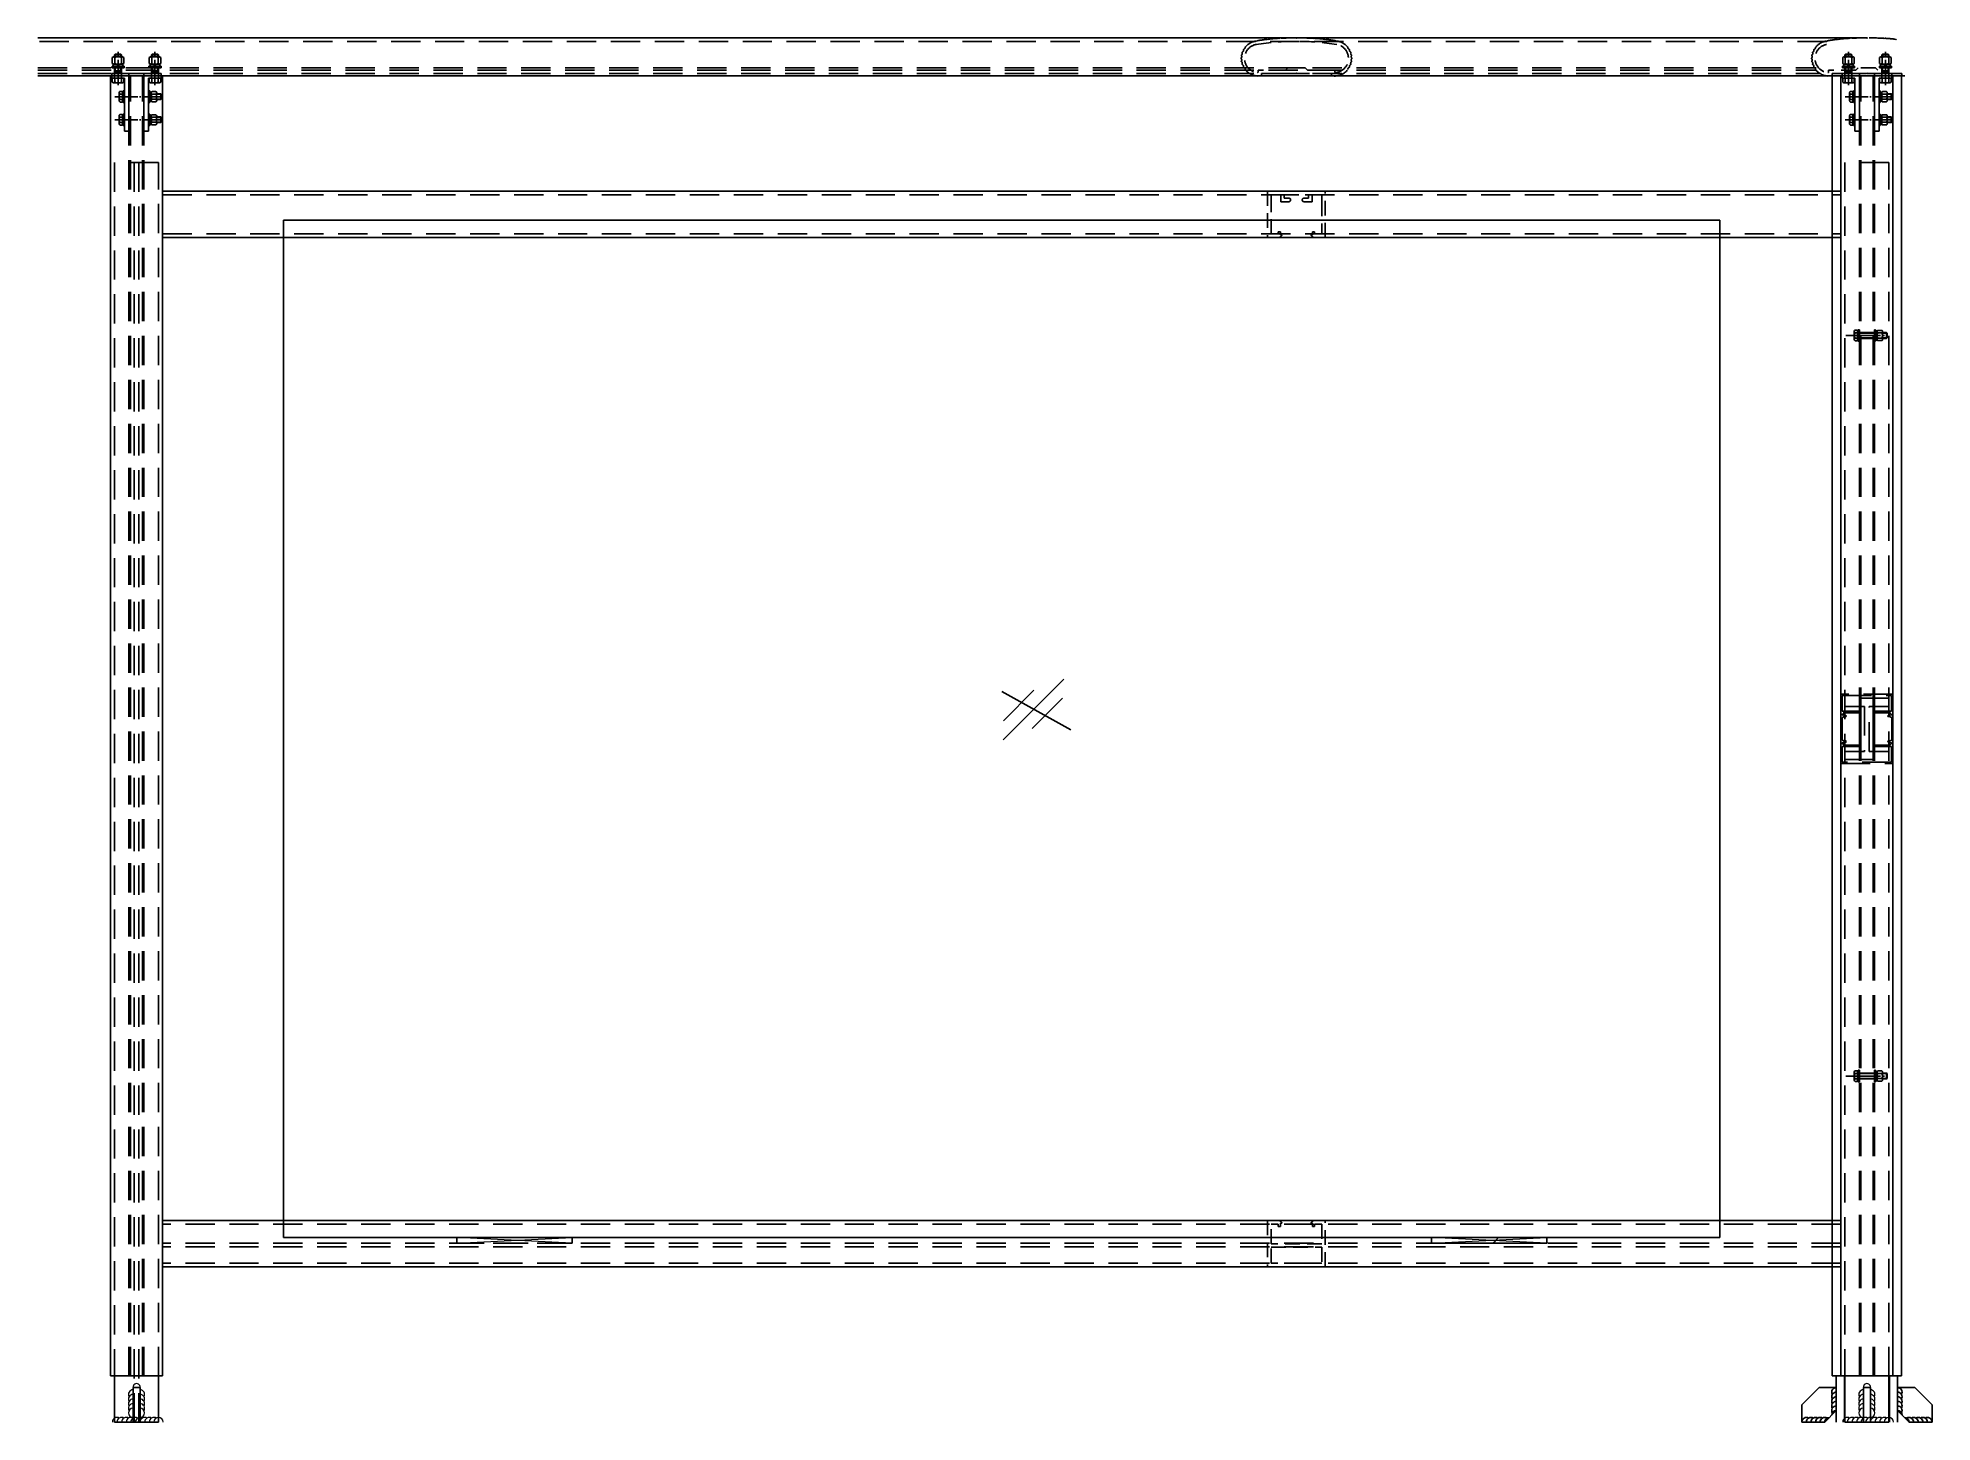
# Model space of a CAD drawing. Header units: millimetres. Extents: x -65 to 1577, y 0 to 1200.
import ezdxf

# ---------------------------------------------------------------- set-up
doc = ezdxf.new("R2010")
doc.units = ezdxf.units.MM
doc.linetypes.add('DASHED', pattern=[19.05, 12.7, -6.35])
doc.linetypes.add('DOTE', pattern=[2.42, 2, -0.2, 0.02, -0.2])
for name, color, linetype in [('2PJ', 4, 'Continuous'), ('@F01_Section_AL', 92, 'Continuous'), ('@F03_Section_Glass', 4, 'Continuous'), ('@F05_Section_Steel', 24, 'Continuous'), ('DIM', 8, 'Continuous'), ('F06_Section_Steel', 24, 'Continuous'), ('F26_Dote', 1, 'DOTE'), ('WELD', 8, 'Continuous'), ('XX', 6, 'DASHED')]:
    doc.layers.add(name, color=color, linetype=linetype)
doc.layers.add('3DASH', color=4, linetype='DASHED', lineweight=13)
doc.layers.add('JY-11填充层', color=8, linetype='Continuous', lineweight=5)

msp = doc.modelspace()

# ---------------------------------------------------------------- linework, layer by layer
for p, q in [((1509.9, 945.5, 0), (1509.9, 938.6, 0)), ((1512.7, 946.6, 0), (1510.7, 946.6, 0)), ((1512.7, 944.3, 0), (1510.7, 944.3, 0)), ((1512.7, 939.7, 0), (1510.7, 939.7, 0)), ((1512.7, 937.4, 0), (1510.7, 937.4, 0)), ((1512.7, 946.6, 0), (1513.4, 946.1, 0)), ((1512.7, 946.6, 0), (1512.7, 937.4, 0)), ((1512.7, 937.4, 0), (1513.4, 937.9, 0)), ((1513.4, 947, 0), (1513.4, 937, 0)), ((1514.4, 947, 0), (1513.4, 947, 0)), ((1513.4, 946.1, 0), (1513.4, 939.6, 0)), ((1513.4, 937.9, 0), (1513.4, 939.6, 0)), ((1513.4, 937, 0), (1514.4, 937, 0)), ((1514.4, 937, 0), (1514.4, 947, 0)), ((1514.4, 944.5, 0), (1527.4, 944.5, 0)), ((1514.4, 944.1, 0), (1527.4, 944.1, 0)), ((1514.4, 940, 0), (1527.4, 940, 0)), ((1514.4, 939.5, 0), (1527.4, 939.5, 0)), ((1527.4, 937, 0), (1527.4, 947, 0)), ((1527.4, 947, 0), (1528.4, 947, 0)), ((1528.4, 937, 0), (1527.4, 937, 0)), ((1528.4, 947, 0), (1528.4, 937, 0)), ((1528.4, 938, 0), (1528.4, 946, 0)), ((1528.4, 946, 0), (1529.7, 946, 0)), ((1529.7, 942.7, 0), (1528.4, 942, 0)), ((1529.7, 942, 0), (1528.4, 941.4, 0)), ((1529.7, 938, 0), (1528.4, 938, 0)), ((1529.7, 946, 0), (1529.7, 938, 0)), ((1529.7, 945.3, 0), (1529.7, 938.7, 0)), ((1530.4, 946.4, 0), (1533.8, 946.4, 0)), ((1530.4, 944.2, 0), (1533.8, 944.2, 0)), ((1530.4, 939.8, 0), (1533.8, 939.8, 0)), ((1530.4, 937.6, 0), (1533.8, 937.6, 0)), ((1534.4, 945.3, 0), (1534.4, 938.7, 0)), ((1534.4, 945.3, 0), (1534.4, 938.7, 0)), ((1534.4, 944.5, 0), (1538, 944.5, 0)), ((1534.4, 944.1, 0), (1538.4, 944.1, 0)), ((1534.4, 940, 0), (1538.4, 940, 0)), ((1534.4, 939.5, 0), (1538, 939.5, 0)), ((1538, 944.5, 0), (1538.4, 944.1, 0)), ((1538, 939.5, 0), (1538, 944.5, 0)), ((1538, 939.5, 0), (1538.4, 940, 0)), ((1538.4, 944.1, 0), (1538.4, 940, 0)), ((1509.9, 303.5, 0), (1509.9, 296.5, 0)), ((1512.7, 304.6, 0), (1510.7, 304.6, 0)), ((1512.7, 302.3, 0), (1510.7, 302.3, 0)), ((1512.7, 297.7, 0), (1510.7, 297.7, 0)), ((1512.7, 304.6, 0), (1513.4, 304.1, 0)), ((1512.7, 304.6, 0), (1512.7, 295.4, 0)), ((1512.7, 295.4, 0), (1513.4, 295.9, 0)), ((1513.4, 305, 0), (1513.4, 295, 0)), ((1514.4, 305, 0), (1513.4, 305, 0)), ((1513.4, 304.1, 0), (1513.4, 297.6, 0)), ((1513.4, 295.9, 0), (1513.4, 297.6, 0)), ((1514.4, 295, 0), (1514.4, 305, 0)), ((1514.4, 302.5, 0), (1527.4, 302.5, 0)), ((1514.4, 302.1, 0), (1527.4, 302.1, 0)), ((1514.4, 297.9, 0), (1527.4, 297.9, 0)), ((1514.4, 297.5, 0), (1527.4, 297.5, 0)), ((1527.4, 295, 0), (1527.4, 305, 0)), ((1527.4, 305, 0), (1528.4, 305, 0)), ((1528.4, 305, 0), (1528.4, 295, 0)), ((1528.4, 296, 0), (1528.4, 304, 0)), ((1528.4, 304, 0), (1529.7, 304, 0)), ((1529.7, 300.6, 0), (1528.4, 300, 0)), ((1529.7, 300, 0), (1528.4, 299.3, 0)), ((1529.7, 296, 0), (1528.4, 296, 0)), ((1529.7, 304, 0), (1529.7, 296, 0)), ((1529.7, 303.3, 0), (1529.7, 296.7, 0)), ((1530.4, 304.4, 0), (1533.8, 304.4, 0)), ((1530.4, 302.2, 0), (1533.8, 302.2, 0)), ((1530.4, 297.8, 0), (1533.8, 297.8, 0)), ((1530.4, 295.6, 0), (1533.8, 295.6, 0)), ((1534.4, 303.3, 0), (1534.4, 296.7, 0)), ((1534.4, 303.3, 0), (1534.4, 296.7, 0)), ((1534.4, 302.5, 0), (1538, 302.5, 0)), ((1534.4, 302.1, 0), (1538.4, 302.1, 0)), ((1534.4, 297.9, 0), (1538.4, 297.9, 0)), ((1534.4, 297.5, 0), (1538, 297.5, 0)), ((1538, 302.5, 0), (1538.4, 302.1, 0)), ((1538, 297.5, 0), (1538, 302.5, 0)), ((1538, 297.5, 0), (1538.4, 297.9, 0)), ((1538.4, 302.1, 0), (1538.4, 297.9, 0)), ((1512.7, 295.4, 0), (1510.7, 295.4, 0)), ((1513.4, 295, 0), (1514.4, 295, 0)), ((1528.4, 295, 0), (1527.4, 295, 0))]:
    msp.add_line(p, q)
for centre, radius, start, end in [((1511.2, 945.5, 0), 1.27, 114.7812, 245.2188), ((1513.9, 942, 0), 3.99, 144.4493, 215.5507), ((1511.2, 938.6, 0), 1.27, 114.7812, 245.2188), ((1531, 945.3, 0), 1.27, 120, 240), ((1533.9, 942, 0), 4.12, 147.7958, 212.2042), ((1531, 938.7, 0), 1.27, 120, 240), ((1533.2, 945.3, 0), 1.27, 300, 60), ((1530.3, 942, 0), 4.12, 327.7958, 32.2042), ((1533.2, 938.7, 0), 1.27, 300, 60), ((1511.2, 303.5, 0), 1.27, 114.7812, 245.2188), ((1513.9, 300, 0), 3.99, 144.4493, 215.5507), ((1511.2, 296.5, 0), 1.27, 114.7812, 245.2188), ((1531, 303.3, 0), 1.27, 120, 240), ((1533.9, 300, 0), 4.12, 147.7958, 212.2042), ((1531, 296.7, 0), 1.27, 120, 240), ((1533.2, 303.3, 0), 1.27, 300, 60), ((1530.3, 300, 0), 4.12, 327.7958, 32.2042), ((1533.2, 296.7, 0), 1.27, 300, 60)]:
    msp.add_arc(centre, radius, start, end)
at = {"layer": '2PJ'}
for p, q in [((-0.1, 1183.1, 0), (-0.1, 1177.7, 0)), ((8.9, 1183.6, 0), (1, 1183.6, 0)), ((1.9, 1185.2, 0), (2.7, 1186, 0)), ((1.9, 1183.6, 0), (1.9, 1185.2, 0)), ((1.9, 1185.2, 0), (7.9, 1185.2, 0)), ((1.9, 1183.6, 0), (7.9, 1183.6, 0)), ((2.1, 1183.1, 0), (2.1, 1177.7, 0)), ((2.7, 1186, 0), (7.2, 1186, 0)), ((7.9, 1185.2, 0), (7.2, 1186, 0)), ((7.8, 1183.1, 0), (7.8, 1177.7, 0)), ((7.9, 1183.6, 0), (7.9, 1185.2, 0)), ((9.9, 1177.7, 0), (9.9, 1183.1, 0)), ((31.9, 1177.7, 0), (31.9, 1183.1, 0)), ((33, 1183.6, 0), (40.9, 1183.6, 0)), ((33.9, 1185.2, 0), (34.7, 1186, 0)), ((33.9, 1183.6, 0), (33.9, 1185.2, 0)), ((39.9, 1185.2, 0), (33.9, 1185.2, 0)), ((39.9, 1183.6, 0), (33.9, 1183.6, 0)), ((34.1, 1183.1, 0), (34.1, 1177.7, 0)), ((39.2, 1186, 0), (34.7, 1186, 0)), ((39.9, 1185.2, 0), (39.2, 1186, 0)), ((39.8, 1183.1, 0), (39.8, 1177.7, 0)), ((39.9, 1183.6, 0), (39.9, 1185.2, 0)), ((41.9, 1183.1, 0), (41.9, 1177.7, 0)), ((1499.9, 1183.1, 0), (1499.9, 1177.7, 0)), ((1508.9, 1183.6, 0), (1501, 1183.6, 0)), ((1501.9, 1185.2, 0), (1502.7, 1186, 0)), ((1501.9, 1183.6, 0), (1501.9, 1185.2, 0)), ((1501.9, 1185.2, 0), (1507.9, 1185.2, 0)), ((1501.9, 1183.6, 0), (1507.9, 1183.6, 0)), ((1502.1, 1183.1, 0), (1502.1, 1177.7, 0)), ((1502.7, 1186, 0), (1507.2, 1186, 0)), ((1507.9, 1185.2, 0), (1507.2, 1186, 0)), ((1507.8, 1183.1, 0), (1507.8, 1177.7, 0)), ((1507.9, 1183.6, 0), (1507.9, 1185.2, 0)), ((1509.9, 1177.7, 0), (1509.9, 1183.1, 0)), ((1531.9, 1177.7, 0), (1531.9, 1183.1, 0)), ((1533, 1183.6, 0), (1540.9, 1183.6, 0)), ((1533.9, 1185.2, 0), (1534.7, 1186, 0)), ((1533.9, 1183.6, 0), (1533.9, 1185.2, 0)), ((1539.9, 1185.2, 0), (1533.9, 1185.2, 0)), ((1539.9, 1183.6, 0), (1533.9, 1183.6, 0)), ((1534.1, 1183.1, 0), (1534.1, 1177.7, 0)), ((1539.2, 1186, 0), (1534.7, 1186, 0)), ((1539.9, 1185.2, 0), (1539.2, 1186, 0)), ((1539.8, 1183.1, 0), (1539.8, 1177.7, 0)), ((1539.9, 1183.6, 0), (1539.9, 1185.2, 0)), ((1541.9, 1183.1, 0), (1541.9, 1177.7, 0)), ((-0.3, 1174, 0), (-0.3, 1175.6, 0)), ((-0.3, 1175.6, 0), (10.2, 1175.6, 0)), ((10.2, 1174, 0), (-0.3, 1174, 0)), ((0.8, 1175.6, 0), (0.8, 1177.2, 0)), ((0.8, 1177.2, 0), (9.1, 1177.2, 0)), ((9.1, 1175.6, 0), (0.8, 1175.6, 0)), ((1, 1177.2, 0), (8.9, 1177.2, 0)), ((1.9, 1174, 0), (1.9, 1165, 0)), ((1.9, 1171.4, 0), (7.9, 1171.4, 0)), ((1.9, 1170.6, 0), (2.7, 1171.4, 0)), ((1.9, 1170.6, 0), (7.9, 1170.6, 0)), ((3.6, 1177.2, 0), (5.2, 1175.6, 0)), ((4.6, 1177.2, 0), (6.2, 1175.6, 0)), ((7.9, 1170.6, 0), (7.2, 1171.4, 0)), ((7.9, 1174, 0), (7.9, 1165, 0)), ((9.1, 1177.2, 0), (9.1, 1175.6, 0)), ((10.2, 1175.6, 0), (10.2, 1174, 0)), ((42.2, 1175.6, 0), (31.7, 1175.6, 0)), ((31.7, 1175.6, 0), (31.7, 1174, 0)), ((31.7, 1174, 0), (42.2, 1174, 0)), ((41.1, 1177.2, 0), (32.8, 1177.2, 0)), ((32.8, 1177.2, 0), (32.8, 1175.6, 0)), ((32.8, 1175.6, 0), (41.1, 1175.6, 0)), ((40.9, 1177.2, 0), (33, 1177.2, 0)), ((33.9, 1174, 0), (33.9, 1165, 0)), ((39.9, 1171.4, 0), (33.9, 1171.4, 0)), ((33.9, 1170.6, 0), (34.7, 1171.4, 0)), ((39.9, 1170.6, 0), (33.9, 1170.6, 0)), ((37.2, 1177.2, 0), (35.6, 1175.6, 0)), ((38.2, 1177.2, 0), (36.6, 1175.6, 0)), ((39.9, 1170.6, 0), (39.2, 1171.4, 0)), ((39.9, 1174, 0), (39.9, 1165, 0)), ((41.1, 1175.6, 0), (41.1, 1177.2, 0)), ((42.2, 1174, 0), (42.2, 1175.6, 0)), ((1499.7, 1174, 0), (1499.7, 1175.6, 0)), ((1499.7, 1175.6, 0), (1510.2, 1175.6, 0)), ((1510.2, 1174, 0), (1499.7, 1174, 0)), ((1500.8, 1175.6, 0), (1500.8, 1177.2, 0)), ((1500.8, 1177.2, 0), (1509.1, 1177.2, 0)), ((1509.1, 1175.6, 0), (1500.8, 1175.6, 0)), ((1501, 1177.2, 0), (1508.9, 1177.2, 0)), ((1501.9, 1174, 0), (1501.9, 1165, 0)), ((1501.9, 1171.4, 0), (1507.9, 1171.4, 0)), ((1501.9, 1170.6, 0), (1502.7, 1171.4, 0)), ((1501.9, 1170.6, 0), (1507.9, 1170.6, 0)), ((1503.6, 1177.2, 0), (1505.2, 1175.6, 0)), ((1504.6, 1177.2, 0), (1506.2, 1175.6, 0)), ((1507.9, 1170.6, 0), (1507.2, 1171.4, 0)), ((1507.9, 1174, 0), (1507.9, 1165, 0)), ((1509.1, 1177.2, 0), (1509.1, 1175.6, 0)), ((1510.2, 1175.6, 0), (1510.2, 1174, 0)), ((1542.2, 1175.6, 0), (1531.7, 1175.6, 0)), ((1531.7, 1175.6, 0), (1531.7, 1174, 0)), ((1531.7, 1174, 0), (1542.2, 1174, 0)), ((1541.1, 1177.2, 0), (1532.8, 1177.2, 0)), ((1532.8, 1177.2, 0), (1532.8, 1175.6, 0)), ((1532.8, 1175.6, 0), (1541.1, 1175.6, 0)), ((1540.9, 1177.2, 0), (1533, 1177.2, 0)), ((1533.9, 1174, 0), (1533.9, 1165, 0)), ((1539.9, 1171.4, 0), (1533.9, 1171.4, 0)), ((1533.9, 1170.6, 0), (1534.7, 1171.4, 0)), ((1539.9, 1170.6, 0), (1533.9, 1170.6, 0)), ((1537.2, 1177.2, 0), (1535.6, 1175.6, 0)), ((1538.2, 1177.2, 0), (1536.6, 1175.6, 0)), ((1539.9, 1170.6, 0), (1539.2, 1171.4, 0)), ((1539.9, 1174, 0), (1539.9, 1165, 0)), ((1541.1, 1175.6, 0), (1541.1, 1177.2, 0)), ((1542.2, 1174, 0), (1542.2, 1175.6, 0)), ((-0.1, 1161.5, 0), (-0.1, 1165, 0)), ((-0.1, 1165, 0), (9.9, 1165, 0)), ((8.9, 1161, 0), (1, 1161, 0)), ((2.1, 1165, 0), (2.1, 1161.5, 0)), ((7.8, 1165, 0), (7.8, 1161.5, 0)), ((9.9, 1165, 0), (9.9, 1161.5, 0)), ((41.9, 1165, 0), (31.9, 1165, 0)), ((31.9, 1165, 0), (31.9, 1161.5, 0)), ((33, 1161, 0), (40.9, 1161, 0)), ((34.1, 1165, 0), (34.1, 1161.5, 0)), ((39.8, 1165, 0), (39.8, 1161.5, 0)), ((41.9, 1161.5, 0), (41.9, 1165, 0)), ((1499.9, 1161.5, 0), (1499.9, 1165, 0)), ((1499.9, 1165, 0), (1509.9, 1165, 0)), ((1508.9, 1161, 0), (1501, 1161, 0)), ((1502.1, 1165, 0), (1502.1, 1161.5, 0)), ((1507.8, 1165, 0), (1507.8, 1161.5, 0)), ((1509.9, 1165, 0), (1509.9, 1161.5, 0)), ((1541.9, 1165, 0), (1531.9, 1165, 0)), ((1531.9, 1165, 0), (1531.9, 1161.5, 0)), ((1533, 1161, 0), (1540.9, 1161, 0)), ((1534.1, 1165, 0), (1534.1, 1161.5, 0)), ((1539.8, 1165, 0), (1539.8, 1161.5, 0)), ((1541.9, 1161.5, 0), (1541.9, 1165, 0))]:
    msp.add_line(p, q, dxfattribs=at)
for centre, radius, start, end in [((1, 1182.2, 0), 1.35, 90.5815, 142.2893), ((1, 1182.2, 0), 1.35, 37.7103, 89.4172), ((4.9, 1175.4, 0), 8.19, 69.3718, 110.6282), ((8.9, 1182.2, 0), 1.35, 90.5828, 142.2897), ((8.9, 1182.2, 0), 1.35, 37.7107, 89.4185), ((33, 1182.2, 0), 1.35, 90.5815, 142.2893), ((33, 1182.2, 0), 1.35, 37.7103, 89.4172), ((36.9, 1175.4, 0), 8.19, 69.3718, 110.6282), ((40.9, 1182.2, 0), 1.35, 90.5828, 142.2897), ((40.9, 1182.2, 0), 1.35, 37.7107, 89.4185), ((1501, 1182.2, 0), 1.35, 90.5815, 142.2893), ((1501, 1182.2, 0), 1.35, 37.7103, 89.4172), ((1504.9, 1175.4, 0), 8.19, 69.3718, 110.6282), ((1508.9, 1182.2, 0), 1.35, 90.5828, 142.2897), ((1508.9, 1182.2, 0), 1.35, 37.7107, 89.4185), ((1533, 1182.2, 0), 1.35, 90.5815, 142.2893), ((1533, 1182.2, 0), 1.35, 37.7103, 89.4172), ((1536.9, 1175.4, 0), 8.19, 69.3718, 110.6282), ((1540.9, 1182.2, 0), 1.35, 90.5828, 142.2897), ((1540.9, 1182.2, 0), 1.35, 37.7107, 89.4185), ((1, 1178.6, 0), 1.35, 217.7105, 269.4181), ((1.1, 1178.6, 0), 1.35, 270.5828, 322.2897), ((5, 1185.4, 0), 8.19, 249.3718, 290.6282), ((9, 1178.6, 0), 1.35, 217.7103, 269.4172), ((8.9, 1178.6, 0), 1.35, 270.5819, 322.2895), ((33, 1178.6, 0), 1.35, 217.7105, 269.4181), ((32.9, 1178.6, 0), 1.35, 270.5828, 322.2897), ((36.8, 1185.4, 0), 8.19, 249.3718, 290.6282), ((40.8, 1178.6, 0), 1.35, 217.7103, 269.4172), ((40.9, 1178.6, 0), 1.35, 270.5819, 322.2895), ((1501, 1178.6, 0), 1.35, 217.7105, 269.4181), ((1501.1, 1178.6, 0), 1.35, 270.5828, 322.2897), ((1505, 1185.4, 0), 8.19, 249.3718, 290.6282), ((1509, 1178.6, 0), 1.35, 217.7103, 269.4172), ((1508.9, 1178.6, 0), 1.35, 270.5819, 322.2895), ((1533, 1178.6, 0), 1.35, 217.7105, 269.4181), ((1532.9, 1178.6, 0), 1.35, 270.5828, 322.2897), ((1536.8, 1185.4, 0), 8.19, 249.3718, 290.6282), ((1540.8, 1178.6, 0), 1.35, 217.7103, 269.4172), ((1540.9, 1178.6, 0), 1.35, 270.5819, 322.2895), ((1, 1162.4, 0), 1.35, 217.7103, 269.4172), ((1, 1162.4, 0), 1.35, 270.5828, 322.2897), ((4.9, 1169.2, 0), 8.19, 249.3718, 290.6282), ((8.9, 1162.4, 0), 1.35, 217.7103, 269.4172), ((8.9, 1162.4, 0), 1.35, 270.5828, 322.2897), ((33, 1162.4, 0), 1.35, 217.7103, 269.4172), ((33, 1162.4, 0), 1.35, 270.5828, 322.2897), ((36.9, 1169.2, 0), 8.19, 249.3718, 290.6282), ((40.9, 1162.4, 0), 1.35, 217.7103, 269.4172), ((40.9, 1162.4, 0), 1.35, 270.5828, 322.2897), ((1501, 1162.4, 0), 1.35, 217.7103, 269.4172), ((1501, 1162.4, 0), 1.35, 270.5828, 322.2897), ((1504.9, 1169.2, 0), 8.19, 249.3718, 290.6282), ((1508.9, 1162.4, 0), 1.35, 217.7103, 269.4172), ((1508.9, 1162.4, 0), 1.35, 270.5828, 322.2897), ((1533, 1162.4, 0), 1.35, 217.7103, 269.4172), ((1533, 1162.4, 0), 1.35, 270.5828, 322.2897), ((1536.9, 1169.2, 0), 8.19, 249.3718, 290.6282), ((1540.9, 1162.4, 0), 1.35, 217.7103, 269.4172), ((1540.9, 1162.4, 0), 1.35, 270.5828, 322.2897)]:
    msp.add_arc(centre, radius, start, end, dxfattribs=at)
at = {"layer": '3DASH', "ltscale": 0.5}
for p, q in [((2.7, 1186, 0), (2.7, 1183.6, 0)), ((7.2, 1186, 0), (7.2, 1183.6, 0)), ((34.7, 1186, 0), (34.7, 1183.6, 0)), ((39.2, 1186, 0), (39.2, 1183.6, 0)), ((1502.7, 1186, 0), (1502.7, 1183.6, 0)), ((1507.2, 1186, 0), (1507.2, 1183.6, 0)), ((1534.7, 1186, 0), (1534.7, 1183.6, 0)), ((1539.2, 1186, 0), (1539.2, 1183.6, 0)), ((2.7, 1171.4, 0), (2.7, 1174, 0)), ((7.2, 1171.4, 0), (7.2, 1174, 0)), ((34.7, 1171.4, 0), (34.7, 1174, 0)), ((39.2, 1171.4, 0), (39.2, 1174, 0)), ((1502.7, 1171.4, 0), (1502.7, 1174, 0)), ((1507.2, 1171.4, 0), (1507.2, 1174, 0)), ((1534.7, 1171.4, 0), (1534.7, 1174, 0)), ((1539.2, 1171.4, 0), (1539.2, 1174, 0))]:
    msp.add_line(p, q, dxfattribs=at)
at = {"layer": '@F01_Section_AL'}
for p, q in [((1521.4, 1200, 0), (-64.6, 1200, 0)), ((-64.6, 1167, 0), (1490.7, 1167, 0)), ((43.4, 1167, 0), (-1.6, 1167, 0)), ((-1.6, 1167, 0), (-1.6, 40, 0)), ((43.4, 1167, 0), (-1.6, 1167, 0)), ((-1.6, 1167, 0), (-1.6, 40, 0)), ((43.4, 40, 0), (43.4, 1167, 0)), ((43.4, 40, 0), (43.4, 1167, 0)), ((1490.9, 40, 0), (1490.9, 1167, 0)), ((1490.9, 1167, 0), (1550.9, 1167, 0)), ((1543.4, 1167, 0), (1498.4, 1167, 0)), ((1498.4, 1167, 0), (1498.4, 40, 0)), ((1543.4, 1167, 0), (1498.4, 1167, 0)), ((1498.4, 1167, 0), (1498.4, 40, 0)), ((1543.4, 40, 0), (1543.4, 1167, 0)), ((1543.4, 40, 0), (1543.4, 1167, 0)), ((1550.9, 1167, 0), (1550.9, 40, 0)), ((43.5, 1067, 0), (1498.4, 1067, 0)), ((43.5, 1027, 0), (43.5, 1067, 0)), ((1498.4, 1067, 0), (1498.4, 1027, 0)), ((1498.4, 1027, 0), (43.5, 1027, 0)), ((43.5, 174.7, 0), (1498.4, 174.7, 0)), ((43.5, 134.7, 0), (1498.4, 134.7, 0)), ((-1.6, 40, 0), (43.4, 40, 0)), ((-1.6, 40, 0), (43.4, 40, 0)), ((1498.4, 40, 0), (1490.9, 40, 0)), ((1498.4, 40, 0), (1543.4, 40, 0)), ((1498.4, 40, 0), (1543.4, 40, 0)), ((1498.4, 40, 0), (1543.4, 40, 0)), ((1550.9, 40, 0), (1543.4, 40, 0))]:
    msp.add_line(p, q, dxfattribs=at)
at = {"layer": '@F03_Section_Glass'}
for p, q in [((148.4, 1042, 0), (1393.4, 1042, 0)), ((148.4, 160, 0), (148.4, 1042, 0)), ((1393.4, 1042, 0), (1393.4, 160, 0)), ((1393.4, 160, 0), (148.4, 160, 0))]:
    msp.add_line(p, q, dxfattribs=at)
at = {"layer": '@F05_Section_Steel', "ltscale": 10}
for p, q in [((14.4, 1169, 0), (-0.6, 1169, 0)), ((-0.6, 1169, 0), (-0.6, 1165, 0)), ((14.4, 1119, 0), (14.4, 1169, 0)), ((27.4, 1119, 0), (27.4, 1169, 0)), ((27.4, 1169, 0), (42.4, 1169, 0)), ((42.4, 1169, 0), (42.4, 1165, 0)), ((1514.4, 1169, 0), (1499.4, 1169, 0)), ((1499.4, 1169, 0), (1499.4, 1165, 0)), ((1514.4, 1119, 0), (1514.4, 1169, 0)), ((1527.4, 1119, 0), (1527.4, 1169, 0)), ((1527.4, 1169, 0), (1542.4, 1169, 0)), ((1542.4, 1169, 0), (1542.4, 1165, 0)), ((-0.6, 1165, 0), (10.4, 1165, 0)), ((10.4, 1165, 0), (10.4, 1119, 0)), ((42.4, 1165, 0), (31.4, 1165, 0)), ((31.4, 1165, 0), (31.4, 1119, 0)), ((1499.4, 1165, 0), (1510.4, 1165, 0)), ((1510.4, 1165, 0), (1510.4, 1119, 0)), ((1542.4, 1165, 0), (1531.4, 1165, 0)), ((1531.4, 1165, 0), (1531.4, 1119, 0)), ((10.4, 1119, 0), (14.4, 1119, 0)), ((31.4, 1119, 0), (27.4, 1119, 0)), ((1510.4, 1119, 0), (1514.4, 1119, 0)), ((1531.4, 1119, 0), (1527.4, 1119, 0)), ((24, 30), (18, 30)), ((18, 30), (18, 0)), ((24, 0), (24, 30)), ((1523.9, 30, 0), (1517.9, 30, 0)), ((1517.9, 30, 0), (1517.9, 0, 0)), ((1523.9, 0, 0), (1523.9, 30, 0)), ((18, 0), (24, 0)), ((1517.9, 0, 0), (1523.9, 0, 0))]:
    msp.add_line(p, q, dxfattribs=at)
at = {"layer": '@F05_Section_Steel'}
for p, q in [((1464.4, 15, 0), (1479.4, 30, 0)), ((1479.4, 30, 0), (1494.4, 30, 0)), ((1494.4, 30, 0), (1494.4, 10, 0)), ((1562.4, 30, 0), (1547.4, 30, 0)), ((1547.4, 30, 0), (1547.4, 10, 0)), ((1577.4, 15, 0), (1562.4, 30, 0)), ((1464.4, 0, 0), (1464.4, 15, 0)), ((1494.4, 10, 0), (1484.4, 0, 0)), ((1547.4, 10, 0), (1557.4, 0, 0)), ((1577.4, 0, 0), (1577.4, 15, 0)), ((1484.4, 0, 0), (1464.4, 0, 0)), ((1557.4, 0, 0), (1577.4, 0, 0))]:
    msp.add_line(p, q, dxfattribs=at)
at = {"layer": 'DIM', "linetype": 'DASHED', "ltscale": 450}
msp.add_line((772.1, 591.5, 0), (824.7, 644.1, 0), dxfattribs=at)
at = {"layer": 'DIM'}
for p, q in [((771, 633.4, 0), (830.7, 600.2, 0)), ((772.4, 608, 0), (798.8, 634.4, 0)), ((797.4, 601.2, 0), (823.7, 627.5, 0))]:
    msp.add_line(p, q, dxfattribs=at)
at = {"layer": 'F06_Section_Steel'}
for p, q in [((1.9, 40, 0), (1.9, 0, 0)), ((39.9, 0, 0), (39.9, 40, 0)), ((1494.4, 0, 0), (1494.4, 40, 0)), ((1501.5, 0, 0), (1501.5, 40, 0)), ((1501.9, 40, 0), (1501.9, 0, 0)), ((1539.9, 0, 0), (1539.9, 40, 0)), ((1540.4, 0, 0), (1540.4, 40, 0)), ((1547.4, 0, 0), (1547.4, 40, 0)), ((1.9, 0, 0), (39.9, 0, 0)), ((1501.9, 0, 0), (1539.9, 0, 0))]:
    msp.add_line(p, q, dxfattribs=at)
at = {"layer": 'F26_Dote', "linetype": 'DOTE', "ltscale": 5}
for p, q in [((4.9, 1159, 0), (4.9, 1188, 0)), ((36.9, 1159, 0), (36.9, 1188, 0)), ((1504.9, 1159, 0), (1504.9, 1188, 0)), ((1536.9, 1159, 0), (1536.9, 1188, 0))]:
    msp.add_line(p, q, dxfattribs=at)
at = {"layer": 'F26_Dote', "ltscale": 10}
for p, q in [((2.1, 1149, 0), (43.1, 1149, 0)), ((1502.1, 1149, 0), (1543.1, 1149, 0)), ((2.1, 1129, 0), (43.1, 1129, 0)), ((1502.1, 1129, 0), (1543.1, 1129, 0))]:
    msp.add_line(p, q, dxfattribs=at)
at = {"layer": 'F26_Dote', "ltscale": 15}
for p, q in [((1502.7, 942, 0), (1539.1, 942, 0)), ((1502.7, 300, 0), (1539.1, 300, 0))]:
    msp.add_line(p, q, dxfattribs=at)
at = {"layer": 'JY-11填充层'}
for p, q in [((298.5, 155, 0), (398.5, 160, 0)), ((398.5, 155, 0), (298.5, 160, 0)), ((1243.4, 155, 0), (1143.4, 160, 0)), ((1143.4, 155, 0), (1243.4, 160, 0)), ((1196.6, 155, 0), (1198.9, 157.2, 0)), ((1199.4, 157.8, 0), (1201.6, 160, 0)), ((18, 30), (22, 30)), ((22, 30), (24, 30)), ((1517.9, 30, 0), (1521.9, 30, 0)), ((1521.9, 30, 0), (1523.9, 30, 0))]:
    msp.add_line(p, q, dxfattribs=at)
for centre, radius, start, end in [((21, 30.4), 3.03, 352.1388, 187.8612), ((1520.9, 30.4, 0), 3.03, 352.1388, 187.8612), ((18, 24), 4, 90, 210), ((18, 20), 4, 90, 210), ((18, 16), 4, 90, 210), ((24, 24), 4, 330, 90), ((24, 20), 4, 330, 90), ((24, 16), 4, 330, 90), ((1517.9, 24, 0), 4, 90, 210), ((1517.9, 20, 0), 4, 90, 210), ((1517.9, 16, 0), 4, 90, 210), ((1523.9, 24, 0), 4, 330, 90), ((1523.9, 20, 0), 4, 330, 90), ((1523.9, 16, 0), 4, 330, 90), ((4, 0), 4, 60, 180), ((8, 0), 4, 60, 180), ((12, 0), 4, 60, 180), ((16, 0), 4, 60, 180), ((18, 12), 4, 90, 210), ((18, 8), 4, 90, 270), ((20, 0), 4, 60, 180), ((24, 0), 4, 60, 180), ((24, 12), 4, 330, 90), ((24, 8), 4, 270, 90), ((28, 0), 4, 60, 180), ((32, 0), 4, 60, 180), ((36, 0), 4, 60, 180), ((40, 0), 4, 0, 180), ((1503.9, 0, 0), 4, 60, 180), ((1507.9, 0, 0), 4, 60, 180), ((1511.9, 0, 0), 4, 60, 180), ((1515.9, 0, 0), 4, 60, 180), ((1517.9, 12, 0), 4, 90, 210), ((1517.9, 8, 0), 4, 90, 270), ((1519.9, 0, 0), 4, 60, 180), ((1523.9, 0, 0), 4, 60, 180), ((1523.9, 12, 0), 4, 330, 90), ((1523.9, 8, 0), 4, 270, 90), ((1527.9, 0, 0), 4, 60, 180), ((1531.9, 0, 0), 4, 60, 180), ((1535.9, 0, 0), 4, 60, 180), ((1539.9, 0, 0), 4, 0, 180)]:
    msp.add_arc(centre, radius, start, end, dxfattribs=at)
at = {"layer": 'WELD'}
for centre, start, end in [((1494.4, 26, 0), 90, 210), ((1494.4, 22, 0), 90, 210), ((1494.4, 18, 0), 90, 210), ((1494.4, 14, 0), 90, 210), ((1494.4, 22, 0), 90, 150), ((1494.4, 18, 0), 90, 150), ((1494.4, 14, 0), 90, 150), ((1547.4, 26, 0), 330, 90), ((1547.4, 22, 0), 30, 90), ((1547.4, 22, 0), 330, 90), ((1547.4, 18, 0), 30, 90), ((1547.4, 18, 0), 330, 90), ((1547.4, 14, 0), 30, 90), ((1547.4, 14, 0), 330, 90), ((1468.4, 0, 0), 60, 180), ((1472.4, 0, 0), 60, 180), ((1472.4, 0, 0), 120, 180), ((1476.4, 0, 0), 60, 180), ((1476.4, 0, 0), 120, 180), ((1480.4, 0, 0), 60, 180), ((1480.4, 0, 0), 120, 180), ((1484.4, 0, 0), 60, 180), ((1484.4, 0, 0), 120, 180), ((1488.4, 0, 0), 90, 180), ((1488.4, 0, 0), 120, 180), ((1494.4, 10, 0), 90, 210), ((1494.4, 6, 0), 90, 180), ((1494.4, 10, 0), 90, 150), ((1494.4, 6, 0), 90, 150), ((1547.4, 10, 0), 30, 90), ((1547.4, 10, 0), 330, 90), ((1547.4, 6, 0), 30, 90), ((1547.4, 6, 0), 0, 90), ((1553.4, 0, 0), 0, 90), ((1557.4, 0, 0), 0, 120), ((1553.4, 0, 0), 0, 60), ((1561.4, 0, 0), 0, 120), ((1557.4, 0, 0), 0, 60), ((1565.4, 0, 0), 0, 120), ((1561.4, 0, 0), 0, 60), ((1569.4, 0, 0), 0, 120), ((1565.4, 0, 0), 0, 60), ((1573.4, 0, 0), 0, 120), ((1569.4, 0, 0), 0, 60)]:
    msp.add_arc(centre, 4, start, end, dxfattribs=at)
at = {"layer": 'XX'}
for p, q in [((1000.9, 1198.8, 0), (1001.5, 1198.3, 0)), ((1001.5, 1198.3, 0), (1001.9, 1198.9, 0)), ((1010.9, 1199.7, 0), (1011.4, 1199.2, 0)), ((1011.4, 1199.2, 0), (1011.9, 1199.7, 0)), ((1025.9, 1200, 0), (1026.4, 1199.5, 0)), ((1026.4, 1199.5, 0), (1026.9, 1200, 0)), ((1041, 1199.7, 0), (1041.4, 1199.2, 0)), ((1041.4, 1199.2, 0), (1042, 1199.7, 0)), ((1051, 1198.9, 0), (1051.4, 1198.3, 0)), ((1051.4, 1198.3, 0), (1051.9, 1198.8, 0)), ((1495.4, 1198.8, 0), (1496, 1198.3, 0)), ((1496, 1198.3, 0), (1496.4, 1198.9, 0)), ((1505.4, 1199.7, 0), (1505.9, 1199.2, 0)), ((1505.9, 1199.2, 0), (1506.4, 1199.7, 0)), ((1520.4, 1200, 0), (1520.9, 1199.5, 0)), ((1520.9, 1199.5, 0), (1521.4, 1200, 0)), ((1535.5, 1199.7, 0), (1535.9, 1199.2, 0)), ((1535.9, 1199.2, 0), (1536.5, 1199.7, 0)), ((1545.5, 1198.9, 0), (1545.9, 1198.3, 0)), ((1545.9, 1198.3, 0), (1546.5, 1198.8, 0)), ((991, 1197.3, 0), (991.6, 1196.9, 0)), ((991.6, 1196.9, 0), (992, 1197.4, 0)), ((1060.9, 1197.4, 0), (1061.3, 1196.9, 0)), ((1061.3, 1196.9, 0), (1061.9, 1197.3, 0)), ((1485.5, 1197.3, 0), (1486.1, 1196.9, 0)), ((1486.1, 1196.9, 0), (1486.5, 1197.4, 0)), ((1016.9, 1172, 0), (993.2, 1172, 0)), ((993.2, 1172, 0), (993.2, 1170.5, 0)), ((996.2, 1167, 0), (993.7, 1167, 0)), ((1025.9, 1169, 0), (996.2, 1169, 0)), ((996.2, 1169, 0), (996.2, 1167, 0)), ((1018.9, 1174, 0), (1016.9, 1172, 0)), ((1033.9, 1174, 0), (1018.9, 1174, 0)), ((1026.4, 1169.5, 0), (1025.9, 1169, 0)), ((1026.9, 1169, 0), (1026.4, 1169.5, 0)), ((1056.7, 1169, 0), (1026.9, 1169, 0)), ((1035.9, 1172, 0), (1033.9, 1174, 0)), ((1059.7, 1172, 0), (1035.9, 1172, 0)), ((1056.7, 1167, 0), (1056.7, 1169, 0)), ((1059.2, 1167, 0), (1056.7, 1167, 0)), ((1059.7, 1170.5, 0), (1059.7, 1172, 0)), ((1511.4, 1172, 0), (1487.7, 1172, 0)), ((1487.7, 1172, 0), (1487.7, 1170.5, 0)), ((1490.7, 1167, 0), (1488.2, 1167, 0)), ((1520.4, 1169, 0), (1490.7, 1169, 0)), ((1490.7, 1169, 0), (1490.7, 1167, 0)), ((1513.4, 1174, 0), (1511.4, 1172, 0)), ((1528.4, 1174, 0), (1513.4, 1174, 0)), ((1520.9, 1169.5, 0), (1520.4, 1169, 0)), ((1521.4, 1169, 0), (1520.9, 1169.5, 0)), ((1551.2, 1169, 0), (1521.4, 1169, 0)), ((1530.4, 1172, 0), (1528.4, 1174, 0)), ((1551.2, 1167, 0), (1551.2, 1169, 0)), ((1553.7, 1167, 0), (1551.2, 1167, 0)), ((1051.4, 1067, 0), (1001.4, 1067, 0)), ((1001.4, 1067, 0), (1001.4, 1027, 0)), ((1004.4, 1061, 0), (1004.4, 1064, 0)), ((1004.4, 1064, 0), (1012.9, 1064, 0)), ((1004.4, 1058, 0), (1004.4, 1061, 0)), ((1004.4, 1030, 0), (1004.4, 1058, 0)), ((1012.9, 1064, 0), (1012.9, 1058, 0)), ((1012.9, 1058, 0), (1019.9, 1058, 0)), ((1015.9, 1061, 0), (1015.9, 1064, 0)), ((1015.9, 1064, 0), (1036.9, 1064, 0)), ((1019.9, 1061, 0), (1015.9, 1061, 0)), ((1036.9, 1061, 0), (1032.9, 1061, 0)), ((1032.9, 1058, 0), (1039.9, 1058, 0)), ((1036.9, 1064, 0), (1036.9, 1061, 0)), ((1039.9, 1058, 0), (1039.9, 1064, 0)), ((1039.9, 1064, 0), (1048.4, 1064, 0)), ((1048.4, 1064, 0), (1048.4, 1061, 0)), ((1048.4, 1061, 0), (1048.4, 1058, 0)), ((1048.4, 1058, 0), (1048.4, 1030, 0)), ((1051.4, 1027, 0), (1051.4, 1067, 0)), ((1001.4, 1027, 0), (1012.7, 1027, 0)), ((1007.4, 1030, 0), (1004.4, 1030, 0)), ((1010.7, 1030, 0), (1007.4, 1030, 0)), ((1012.7, 1032, 0), (1010.7, 1032, 0)), ((1010.7, 1032, 0), (1010.7, 1030, 0)), ((1012.7, 1030, 0), (1012.7, 1032, 0)), ((1012.7, 1029.2, 0), (1012.7, 1030, 0)), ((1013.4, 1029.2, 0), (1012.7, 1029.2, 0)), ((1012.7, 1027, 0), (1012.7, 1028.2, 0)), ((1012.7, 1028.2, 0), (1013.1, 1028.2, 0)), ((1013.1, 1028.2, 0), (1013.6, 1028.7, 0)), ((1039.3, 1028.7, 0), (1039.8, 1028.2, 0)), ((1040.2, 1029.2, 0), (1039.5, 1029.2, 0)), ((1039.8, 1028.2, 0), (1040.2, 1028.2, 0)), ((1042.2, 1032, 0), (1040.2, 1032, 0)), ((1040.2, 1032, 0), (1040.2, 1030, 0)), ((1040.2, 1030, 0), (1040.2, 1029.2, 0)), ((1040.2, 1028.2, 0), (1040.2, 1027, 0)), ((1040.2, 1027, 0), (1051.4, 1027, 0)), ((1042.2, 1030, 0), (1042.2, 1032, 0)), ((1048.4, 1030, 0), (1042.2, 1030, 0)), ((1012.7, 174.7, 0), (1001.4, 174.7, 0)), ((1001.4, 174.7, 0), (1001.4, 134.7, 0)), ((1004.4, 154.7, 0), (1004.4, 171.7, 0)), ((1004.4, 171.7, 0), (1010.7, 171.7, 0)), ((1010.7, 171.7, 0), (1010.7, 169.7, 0)), ((1010.7, 169.7, 0), (1012.7, 169.7, 0)), ((1012.7, 173.5, 0), (1012.7, 174.7, 0)), ((1013.1, 173.5, 0), (1012.7, 173.5, 0)), ((1012.7, 171.7, 0), (1012.7, 172.5, 0)), ((1012.7, 172.5, 0), (1013.4, 172.5, 0)), ((1012.7, 169.7, 0), (1012.7, 171.7, 0)), ((1013.6, 173, 0), (1013.1, 173.5, 0)), ((1039.8, 173.5, 0), (1039.3, 173, 0)), ((1039.5, 172.5, 0), (1040.2, 172.5, 0)), ((1040.2, 173.5, 0), (1039.8, 173.5, 0)), ((1051.4, 174.7, 0), (1040.2, 174.7, 0)), ((1040.2, 174.7, 0), (1040.2, 173.5, 0)), ((1040.2, 172.5, 0), (1040.2, 171.7, 0)), ((1040.2, 171.7, 0), (1040.2, 169.7, 0)), ((1040.2, 169.7, 0), (1042.2, 169.7, 0)), ((1042.2, 169.7, 0), (1042.2, 171.7, 0)), ((1042.2, 171.7, 0), (1045.4, 171.7, 0)), ((1045.4, 171.7, 0), (1048.4, 171.7, 0)), ((1048.4, 171.7, 0), (1048.4, 154.7, 0)), ((1051.4, 134.7, 0), (1051.4, 174.7, 0)), ((1048.4, 154.7, 0), (1004.4, 154.7, 0)), ((1004.4, 137.7, 0), (1004.4, 151.7, 0)), ((1004.4, 151.7, 0), (1048.4, 151.7, 0)), ((1048.4, 151.7, 0), (1048.4, 137.7, 0)), ((1001.4, 134.7, 0), (1051.4, 134.7, 0)), ((1048.4, 137.7, 0), (1004.4, 137.7, 0))]:
    msp.add_line(p, q, dxfattribs=at)
at = {"layer": 'XX', "ltscale": 2}
for p, q in [((1486.2, 1197, 0), (-64.6, 1197, 0)), ((-64.6, 1174, 0), (1476.9, 1174, 0)), ((-64.6, 1172, 0), (1476.9, 1172, 0)), ((-64.6, 1169, 0), (1480.6, 1169, 0)), ((14.4, 40, 0), (14.4, 1167, 0)), ((15.6, 40, 0), (15.6, 1167, 0)), ((26.2, 40, 0), (26.2, 1167, 0)), ((27.4, 40, 0), (27.4, 1167, 0)), ((1514.4, 40, 0), (1514.4, 1167, 0)), ((1515.6, 40, 0), (1515.6, 1167, 0)), ((1526.2, 40, 0), (1526.2, 1167, 0)), ((1527.4, 40, 0), (1527.4, 1167, 0)), ((5.9, 1152.5, 0), (5.9, 1145.6, 0)), ((8.7, 1153.6, 0), (6.7, 1153.6, 0)), ((8.7, 1151.3, 0), (6.7, 1151.3, 0)), ((8.7, 1153.6, 0), (9.4, 1153.1, 0)), ((8.7, 1153.6, 0), (8.7, 1144.4, 0)), ((9.4, 1154, 0), (9.4, 1144, 0)), ((10.4, 1154, 0), (9.4, 1154, 0)), ((9.4, 1153.1, 0), (9.4, 1146.6, 0)), ((10.4, 1144, 0), (10.4, 1154, 0)), ((31.4, 1144, 0), (31.4, 1154, 0)), ((31.4, 1154, 0), (32.4, 1154, 0)), ((32.4, 1154, 0), (32.4, 1144, 0)), ((32.4, 1145, 0), (32.4, 1153, 0)), ((32.4, 1153, 0), (33.7, 1153, 0)), ((33.7, 1149.7, 0), (32.4, 1149, 0)), ((33.7, 1153, 0), (33.7, 1145, 0)), ((33.7, 1152.3, 0), (33.7, 1145.7, 0)), ((34.4, 1153.4, 0), (37.8, 1153.4, 0)), ((34.4, 1151.2, 0), (37.8, 1151.2, 0)), ((38.4, 1152.3, 0), (38.4, 1145.7, 0)), ((38.4, 1152.3, 0), (38.4, 1145.7, 0)), ((38.4, 1151.5, 0), (42, 1151.5, 0)), ((38.4, 1151.1, 0), (42.4, 1151.1, 0)), ((42, 1151.5, 0), (42.4, 1151.1, 0)), ((42, 1146.5, 0), (42, 1151.5, 0)), ((42.4, 1151.1, 0), (42.4, 1147, 0)), ((1505.9, 1152.5, 0), (1505.9, 1145.6, 0)), ((1508.7, 1153.6, 0), (1506.7, 1153.6, 0)), ((1508.7, 1151.3, 0), (1506.7, 1151.3, 0)), ((1508.7, 1153.6, 0), (1509.4, 1153.1, 0)), ((1508.7, 1153.6, 0), (1508.7, 1144.4, 0)), ((1509.4, 1154, 0), (1509.4, 1144, 0)), ((1510.4, 1154, 0), (1509.4, 1154, 0)), ((1509.4, 1153.1, 0), (1509.4, 1146.6, 0)), ((1510.4, 1144, 0), (1510.4, 1154, 0)), ((1531.4, 1144, 0), (1531.4, 1154, 0)), ((1531.4, 1154, 0), (1532.4, 1154, 0)), ((1532.4, 1154, 0), (1532.4, 1144, 0)), ((1532.4, 1145, 0), (1532.4, 1153, 0)), ((1532.4, 1153, 0), (1533.7, 1153, 0)), ((1533.7, 1149.7, 0), (1532.4, 1149, 0)), ((1533.7, 1153, 0), (1533.7, 1145, 0)), ((1533.7, 1152.3, 0), (1533.7, 1145.7, 0)), ((1534.4, 1153.4, 0), (1537.8, 1153.4, 0)), ((1534.4, 1151.2, 0), (1537.8, 1151.2, 0)), ((1538.4, 1152.3, 0), (1538.4, 1145.7, 0)), ((1538.4, 1152.3, 0), (1538.4, 1145.7, 0)), ((1538.4, 1151.5, 0), (1542, 1151.5, 0)), ((1538.4, 1151.1, 0), (1542.4, 1151.1, 0)), ((1542, 1151.5, 0), (1542.4, 1151.1, 0)), ((1542, 1146.5, 0), (1542, 1151.5, 0)), ((1542.4, 1151.1, 0), (1542.4, 1147, 0)), ((8.7, 1146.7, 0), (6.7, 1146.7, 0)), ((8.7, 1144.4, 0), (6.7, 1144.4, 0)), ((8.7, 1133.6, 0), (6.7, 1133.6, 0)), ((8.7, 1144.4, 0), (9.4, 1144.9, 0)), ((8.7, 1133.6, 0), (9.4, 1133.1, 0)), ((8.7, 1133.6, 0), (8.7, 1124.4, 0)), ((9.4, 1144.9, 0), (9.4, 1146.6, 0)), ((9.4, 1144, 0), (10.4, 1144, 0)), ((9.4, 1134, 0), (9.4, 1124, 0)), ((10.4, 1134, 0), (9.4, 1134, 0)), ((9.4, 1133.1, 0), (9.4, 1126.6, 0)), ((10.4, 1124, 0), (10.4, 1134, 0)), ((32.4, 1144, 0), (31.4, 1144, 0)), ((31.4, 1124, 0), (31.4, 1134, 0)), ((31.4, 1134, 0), (32.4, 1134, 0)), ((33.7, 1149, 0), (32.4, 1148.4, 0)), ((33.7, 1145, 0), (32.4, 1145, 0)), ((32.4, 1134, 0), (32.4, 1124, 0)), ((32.4, 1125, 0), (32.4, 1133, 0)), ((32.4, 1133, 0), (33.7, 1133, 0)), ((33.7, 1133, 0), (33.7, 1125, 0)), ((34.4, 1146.8, 0), (37.8, 1146.8, 0)), ((34.4, 1144.6, 0), (37.8, 1144.6, 0)), ((34.4, 1133.4, 0), (37.8, 1133.4, 0)), ((38.4, 1147, 0), (42.4, 1147, 0)), ((38.4, 1146.5, 0), (42, 1146.5, 0)), ((42, 1146.5, 0), (42.4, 1147, 0)), ((1508.7, 1146.7, 0), (1506.7, 1146.7, 0)), ((1508.7, 1144.4, 0), (1506.7, 1144.4, 0)), ((1508.7, 1133.6, 0), (1506.7, 1133.6, 0)), ((1508.7, 1144.4, 0), (1509.4, 1144.9, 0)), ((1508.7, 1133.6, 0), (1509.4, 1133.1, 0)), ((1508.7, 1133.6, 0), (1508.7, 1124.4, 0)), ((1509.4, 1144.9, 0), (1509.4, 1146.6, 0)), ((1509.4, 1144, 0), (1510.4, 1144, 0)), ((1509.4, 1134, 0), (1509.4, 1124, 0)), ((1510.4, 1134, 0), (1509.4, 1134, 0)), ((1509.4, 1133.1, 0), (1509.4, 1126.6, 0)), ((1510.4, 1124, 0), (1510.4, 1134, 0)), ((1532.4, 1144, 0), (1531.4, 1144, 0)), ((1531.4, 1124, 0), (1531.4, 1134, 0)), ((1531.4, 1134, 0), (1532.4, 1134, 0)), ((1533.7, 1149, 0), (1532.4, 1148.4, 0)), ((1533.7, 1145, 0), (1532.4, 1145, 0)), ((1532.4, 1134, 0), (1532.4, 1124, 0)), ((1532.4, 1125, 0), (1532.4, 1133, 0)), ((1532.4, 1133, 0), (1533.7, 1133, 0)), ((1533.7, 1133, 0), (1533.7, 1125, 0)), ((1534.4, 1146.8, 0), (1537.8, 1146.8, 0)), ((1534.4, 1144.6, 0), (1537.8, 1144.6, 0)), ((1534.4, 1133.4, 0), (1537.8, 1133.4, 0)), ((1538.4, 1147, 0), (1542.4, 1147, 0)), ((1538.4, 1146.5, 0), (1542, 1146.5, 0)), ((1542, 1146.5, 0), (1542.4, 1147, 0)), ((5.9, 1132.5, 0), (5.9, 1125.6, 0)), ((8.7, 1131.3, 0), (6.7, 1131.3, 0)), ((8.7, 1126.7, 0), (6.7, 1126.7, 0)), ((8.7, 1124.4, 0), (6.7, 1124.4, 0)), ((8.7, 1124.4, 0), (9.4, 1124.9, 0)), ((9.4, 1124.9, 0), (9.4, 1126.6, 0)), ((9.4, 1124, 0), (10.4, 1124, 0)), ((32.4, 1124, 0), (31.4, 1124, 0)), ((33.7, 1129.7, 0), (32.4, 1129, 0)), ((33.7, 1129, 0), (32.4, 1128.4, 0)), ((33.7, 1125, 0), (32.4, 1125, 0)), ((33.7, 1132.3, 0), (33.7, 1125.7, 0)), ((34.4, 1131.2, 0), (37.8, 1131.2, 0)), ((34.4, 1126.8, 0), (37.8, 1126.8, 0)), ((34.4, 1124.6, 0), (37.8, 1124.6, 0)), ((38.4, 1132.3, 0), (38.4, 1125.7, 0)), ((38.4, 1132.3, 0), (38.4, 1125.7, 0)), ((38.4, 1131.5, 0), (42, 1131.5, 0)), ((38.4, 1131.1, 0), (42.4, 1131.1, 0)), ((38.4, 1127, 0), (42.4, 1127, 0)), ((38.4, 1126.5, 0), (42, 1126.5, 0)), ((42, 1131.5, 0), (42.4, 1131.1, 0)), ((42, 1126.5, 0), (42, 1131.5, 0)), ((42, 1126.5, 0), (42.4, 1127, 0)), ((42.4, 1131.1, 0), (42.4, 1127, 0)), ((1505.9, 1132.5, 0), (1505.9, 1125.6, 0)), ((1508.7, 1131.3, 0), (1506.7, 1131.3, 0)), ((1508.7, 1126.7, 0), (1506.7, 1126.7, 0)), ((1508.7, 1124.4, 0), (1506.7, 1124.4, 0)), ((1508.7, 1124.4, 0), (1509.4, 1124.9, 0)), ((1509.4, 1124.9, 0), (1509.4, 1126.6, 0)), ((1509.4, 1124, 0), (1510.4, 1124, 0)), ((1532.4, 1124, 0), (1531.4, 1124, 0)), ((1533.7, 1129.7, 0), (1532.4, 1129, 0)), ((1533.7, 1129, 0), (1532.4, 1128.4, 0)), ((1533.7, 1125, 0), (1532.4, 1125, 0)), ((1533.7, 1132.3, 0), (1533.7, 1125.7, 0)), ((1534.4, 1131.2, 0), (1537.8, 1131.2, 0)), ((1534.4, 1126.8, 0), (1537.8, 1126.8, 0)), ((1534.4, 1124.6, 0), (1537.8, 1124.6, 0)), ((1538.4, 1132.3, 0), (1538.4, 1125.7, 0)), ((1538.4, 1132.3, 0), (1538.4, 1125.7, 0)), ((1538.4, 1131.5, 0), (1542, 1131.5, 0)), ((1538.4, 1131.1, 0), (1542.4, 1131.1, 0)), ((1538.4, 1127, 0), (1542.4, 1127, 0)), ((1538.4, 1126.5, 0), (1542, 1126.5, 0)), ((1542, 1131.5, 0), (1542.4, 1131.1, 0)), ((1542, 1126.5, 0), (1542, 1131.5, 0)), ((1542, 1126.5, 0), (1542.4, 1127, 0)), ((1542.4, 1131.1, 0), (1542.4, 1127, 0)), ((39.9, 1092, 0), (1.9, 1092, 0)), ((1.9, 1092, 0), (1.9, 40, 0)), ((18.9, 1092, 0), (18.9, 0, 0)), ((22.9, 1092, 0), (22.9, 0, 0)), ((39.9, 40, 0), (39.9, 1092, 0)), ((1539.9, 1092, 0), (1501.9, 1092, 0)), ((1501.9, 1092, 0), (1501.9, 40, 0)), ((1539.9, 40, 0), (1539.9, 1092, 0)), ((43.4, 1064, 0), (1498.4, 1064, 0)), ((43.4, 1030, 0), (1498.4, 1030, 0)), ((1543.4, 631, 0), (1498.4, 631, 0)), ((1498.4, 631, 0), (1498.4, 615, 0)), ((1499.6, 616.2, 0), (1499.6, 629.8, 0)), ((1499.6, 629.8, 0), (1542.2, 629.8, 0)), ((1539.9, 627.5, 0), (1501.9, 627.5, 0)), ((1501.9, 627.5, 0), (1501.9, 620.5, 0)), ((1539.9, 620.5, 0), (1539.9, 627.5, 0)), ((1542.2, 629.8, 0), (1542.2, 616.2, 0)), ((1543.4, 615, 0), (1543.4, 631, 0)), ((1498.4, 615, 0), (1498.4, 613.5, 0)), ((1498.4, 613.5, 0), (1499.8, 613.5, 0)), ((1498.4, 613.5, 0), (1498.4, 613.5, 0)), ((1498.4, 588.5, 0), (1498.4, 613.5, 0)), ((1498.4, 613.5, 0), (1499.9, 613.5, 0)), ((1499.4, 610.5, 0), (1499.4, 591.5, 0)), ((1515.6, 616.2, 0), (1499.6, 616.2, 0)), ((1501.3, 611.8, 0), (1499.7, 610.9, 0)), ((1499.8, 613.5, 0), (1500.4, 612.5, 0)), ((1499.9, 613.5, 0), (1500.4, 612.6, 0)), ((1501.5, 613.2, 0), (1500.4, 615, 0)), ((1500.4, 615, 0), (1514.4, 615, 0)), ((1500.4, 612.6, 0), (1501.5, 613.2, 0)), ((1500.4, 612.5, 0), (1501, 612.9, 0)), ((1502.4, 611.3, 0), (1501.8, 611.8, 0)), ((1501.9, 620.5, 0), (1518.9, 620.5, 0)), ((1502.1, 612.8, 0), (1503.1, 612.1, 0)), ((1503.1, 612.1, 0), (1502.4, 611.3, 0)), ((1514.4, 615, 0), (1514.4, 586.9, 0)), ((1515.6, 585.7, 0), (1515.6, 616.2, 0)), ((1518.9, 620.5, 0), (1518.9, 581.4, 0)), ((1522.9, 581.4, 0), (1522.9, 620.5, 0)), ((1522.9, 620.5, 0), (1539.9, 620.5, 0)), ((1542.2, 616.2, 0), (1526.2, 616.2, 0)), ((1526.2, 616.2, 0), (1526.2, 585.7, 0)), ((1527.4, 615, 0), (1541.4, 615, 0)), ((1527.4, 586.9, 0), (1527.4, 615, 0)), ((1539.7, 612.8, 0), (1538.8, 612.1, 0)), ((1538.8, 612.1, 0), (1539.4, 611.3, 0)), ((1539.4, 611.3, 0), (1540.1, 611.8, 0)), ((1541.4, 615, 0), (1540.4, 613.2, 0)), ((1540.4, 613.2, 0), (1541.4, 612.6, 0)), ((1540.6, 611.8, 0), (1542.2, 610.9, 0)), ((1541.4, 612.5, 0), (1540.8, 612.9, 0)), ((1541.4, 612.6, 0), (1542, 613.5, 0)), ((1542, 613.5, 0), (1541.4, 612.5, 0)), ((1543.4, 613.5, 0), (1542, 613.5, 0)), ((1542, 613.5, 0), (1543.4, 613.5, 0)), ((1542.4, 610.5, 0), (1542.4, 591.5, 0)), ((1543.4, 613.5, 0), (1543.4, 615, 0)), ((1543.4, 613.5, 0), (1543.4, 613.5, 0)), ((1543.4, 588.5, 0), (1543.4, 613.5, 0)), ((1499.8, 588.5, 0), (1498.4, 588.5, 0)), ((1499.9, 588.4, 0), (1498.4, 588.4, 0)), ((1498.4, 588.4, 0), (1498.4, 586.9, 0)), ((1498.4, 586.9, 0), (1498.4, 571, 0)), ((1499.6, 572.2, 0), (1499.6, 585.7, 0)), ((1499.6, 585.7, 0), (1515.6, 585.7, 0)), ((1499.7, 591.1, 0), (1501.3, 590.2, 0)), ((1500.4, 589.5, 0), (1499.8, 588.5, 0)), ((1500.4, 589.3, 0), (1499.9, 588.4, 0)), ((1501, 589.2, 0), (1500.4, 589.5, 0)), ((1501.5, 588.7, 0), (1500.4, 589.3, 0)), ((1500.4, 586.9, 0), (1501.5, 588.7, 0)), ((1514.4, 586.9, 0), (1500.4, 586.9, 0)), ((1501.8, 590.2, 0), (1502.4, 590.7, 0)), ((1518.9, 581.4, 0), (1501.9, 581.4, 0)), ((1501.9, 581.4, 0), (1501.9, 574.5, 0)), ((1503.1, 589.9, 0), (1502.1, 589.2, 0)), ((1502.4, 590.7, 0), (1503.1, 589.9, 0)), ((1539.9, 581.4, 0), (1522.9, 581.4, 0)), ((1526.2, 585.7, 0), (1542.2, 585.7, 0)), ((1541.4, 586.9, 0), (1527.4, 586.9, 0)), ((1539.4, 590.7, 0), (1538.8, 589.9, 0)), ((1538.8, 589.9, 0), (1539.7, 589.2, 0)), ((1540.1, 590.2, 0), (1539.4, 590.7, 0)), ((1539.9, 574.5, 0), (1539.9, 581.4, 0)), ((1541.4, 589.3, 0), (1540.4, 588.7, 0)), ((1540.4, 588.7, 0), (1541.4, 586.9, 0)), ((1542.2, 591.1, 0), (1540.6, 590.2, 0)), ((1540.8, 589.2, 0), (1541.4, 589.5, 0)), ((1542, 588.4, 0), (1541.4, 589.3, 0)), ((1541.4, 589.5, 0), (1542, 588.5, 0)), ((1542, 588.5, 0), (1543.4, 588.5, 0)), ((1543.4, 588.4, 0), (1542, 588.4, 0)), ((1542.2, 585.7, 0), (1542.2, 572.2, 0)), ((1543.4, 586.9, 0), (1543.4, 588.4, 0)), ((1543.4, 571, 0), (1543.4, 586.9, 0)), ((1498.4, 571, 0), (1543.4, 571, 0)), ((1542.2, 572.2, 0), (1499.6, 572.2, 0)), ((1501.9, 574.5, 0), (1539.9, 574.5, 0)), ((1498.4, 171.7, 0), (43.5, 171.7, 0)), ((1498.4, 155, 0), (43.5, 155, 0)), ((1498.4, 152, 0), (43.5, 152, 0)), ((298.5, 160, 0), (398.5, 160, 0)), ((298.5, 155, 0), (298.5, 160, 0)), ((398.5, 155, 0), (298.5, 155, 0)), ((398.5, 160, 0), (398.5, 155, 0)), ((1243.4, 160, 0), (1143.4, 160, 0)), ((1143.4, 160, 0), (1143.4, 155, 0)), ((1143.4, 155, 0), (1243.4, 155, 0)), ((1243.4, 155, 0), (1243.4, 160, 0)), ((1498.4, 137.7, 0), (43.5, 137.7, 0))]:
    msp.add_line(p, q, dxfattribs=at)
at = {"layer": 'XX'}
for centre, radius, start, end in [((1021.4, 1029.5, 0), 170.5, 96.9092, 99.9437), ((1021.4, 1029.5, 0), 170.5, 93.5386, 96.5731), ((1026.7, 788.5, 0), 411.5, 90.1079, 92.0614), ((1026.2, 788.5, 0), 411.5, 87.9386, 89.8921), ((1031.4, 1029.5, 0), 170.5, 83.4269, 86.4614), ((1031.4, 1029.5, 0), 170.5, 80.0563, 83.0908), ((1515.9, 1029.5, 0), 170.5, 96.9092, 99.9437), ((1515.9, 1029.5, 0), 170.5, 93.5386, 96.5731), ((1521.2, 788.5, 0), 411.5, 90.1079, 92.0614), ((1520.7, 788.5, 0), 411.5, 87.9386, 89.8921), ((1525.9, 1029.5, 0), 170.5, 83.4269, 86.4614), ((979, 1182.2, 0), 0.566, 136.7237, 223.2763), ((977.5, 1183.7, 0), 1.5, 316.7237, 33.2763), ((979.2, 1184.8, 0), 0.566, 126.7237, 213.2763), ((978, 1186.5, 0), 1.5, 306.7237, 23.2763), ((979.9, 1187.3, 0), 0.566, 116.7237, 203.2763), ((979, 1189.1, 0), 1.5, 296.7237, 13.2763), ((981, 1189.6, 0), 0.566, 106.7237, 193.2763), ((980.4, 1191.6, 0), 1.5, 286.7237, 11.1869), ((993.7, 1182.2, 0), 12.3, 100.2958, 265.1179), ((993.7, 1182.2, 0), 15.2, 100.2958, 140.9299), ((1021.4, 1029.5, 0), 170.5, 100.2797, 100.2958), ((1026.4, 969.4, 0), 227.6, 81.1713, 98.8287), ((1059.2, 1182.2, 0), 12.3, 274.8821, 79.7042), ((1031.4, 1029.5, 0), 170.5, 79.7042, 79.7203), ((1059.2, 1182.2, 0), 15.2, 39.0701, 79.7042), ((1072.5, 1191.6, 0), 1.5, 168.8131, 253.2763), ((1071.9, 1189.6, 0), 0.566, 346.7237, 73.2763), ((1073.9, 1189.1, 0), 1.5, 166.7237, 243.2763), ((1073, 1187.3, 0), 0.566, 336.7237, 63.2763), ((1074.9, 1186.5, 0), 1.5, 156.7237, 233.2763), ((1075.4, 1183.7, 0), 1.5, 146.7237, 223.2763), ((1073.6, 1184.8, 0), 0.566, 326.7237, 53.2763), ((1073.9, 1182.2, 0), 0.566, 316.7237, 43.2763), ((1473.5, 1182.2, 0), 0.566, 136.7237, 223.2763), ((1472, 1183.7, 0), 1.5, 316.7237, 33.2763), ((1473.7, 1184.8, 0), 0.566, 126.7237, 213.2763), ((1472.5, 1186.5, 0), 1.5, 306.7237, 23.2763), ((1474.4, 1187.3, 0), 0.566, 116.7237, 203.2763), ((1473.5, 1189.1, 0), 1.5, 296.7237, 13.2763), ((1475.5, 1189.6, 0), 0.566, 106.7237, 193.2763), ((1474.9, 1191.6, 0), 1.5, 286.7237, 11.1869), ((1488.2, 1182.2, 0), 12.3, 100.2958, 265.1179), ((1488.2, 1182.2, 0), 15.2, 100.2958, 140.9299), ((1515.9, 1029.5, 0), 170.5, 100.2797, 100.2958), ((977.5, 1180.8, 0), 1.5, 326.7237, 43.2763), ((979.2, 1179.7, 0), 0.566, 146.7237, 233.2763), ((978, 1178, 0), 1.5, 336.7237, 53.2763), ((979.9, 1177.2, 0), 0.566, 156.7237, 243.2763), ((979, 1175.4, 0), 1.5, 346.7237, 63.2763), ((981, 1174.9, 0), 0.566, 166.7237, 253.2763), ((980.4, 1172.9, 0), 1.5, 348.8131, 73.2763), ((993.7, 1182.2, 0), 15.3, 219.0701, 270), ((992.7, 1170.5, 0), 0.5, 265.1179, 0), ((1059.2, 1182.2, 0), 15.3, 270, 320.9299), ((1060.2, 1170.5, 0), 0.5, 180, 274.8821), ((1072.5, 1172.9, 0), 1.5, 106.7237, 191.1869), ((1071.9, 1174.9, 0), 0.566, 286.7237, 13.2763), ((1073.9, 1175.4, 0), 1.5, 116.7237, 193.2763), ((1073, 1177.2, 0), 0.566, 296.7237, 23.2763), ((1074.9, 1178, 0), 1.5, 126.7237, 203.2763), ((1075.4, 1180.8, 0), 1.5, 136.7237, 213.2763), ((1073.6, 1179.7, 0), 0.566, 306.7237, 33.2763), ((1472, 1180.8, 0), 1.5, 326.7237, 43.2763), ((1473.7, 1179.7, 0), 0.566, 146.7237, 233.2763), ((1472.5, 1178, 0), 1.5, 336.7237, 53.2763), ((1474.4, 1177.2, 0), 0.566, 156.7237, 243.2763), ((1473.5, 1175.4, 0), 1.5, 346.7237, 63.2763), ((1475.5, 1174.9, 0), 0.566, 166.7237, 253.2763), ((1474.9, 1172.9, 0), 1.5, 348.8131, 73.2763), ((1488.2, 1182.2, 0), 15.3, 219.0701, 270), ((1487.2, 1170.5, 0), 0.5, 265.1179, 0), ((1019.9, 1059.5, 0), 1.5, 270, 90), ((1032.9, 1059.5, 0), 1.5, 90, 270), ((1013.4, 1028.9, 0), 0.3, 315, 90), ((1039.5, 1028.9, 0), 0.3, 90, 225), ((1013.4, 172.8, 0), 0.3, 270, 45), ((1039.5, 172.8, 0), 0.3, 135, 270)]:
    msp.add_arc(centre, radius, start, end, dxfattribs=at)
at = {"layer": 'XX', "ltscale": 2}
for centre, radius, start, end in [((7.2, 1152.5, 0), 1.27, 114.7812, 245.2188), ((9.9, 1149, 0), 3.99, 144.4493, 215.5507), ((35, 1152.3, 0), 1.27, 120, 240), ((37.9, 1149, 0), 4.12, 147.7958, 212.2042), ((37.2, 1152.3, 0), 1.27, 300, 60), ((34.3, 1149, 0), 4.12, 327.7958, 32.2042), ((1507.2, 1152.5, 0), 1.27, 114.7812, 245.2188), ((1509.9, 1149, 0), 3.99, 144.4493, 215.5507), ((1535, 1152.3, 0), 1.27, 120, 240), ((1537.9, 1149, 0), 4.12, 147.7958, 212.2042), ((1537.2, 1152.3, 0), 1.27, 300, 60), ((1534.3, 1149, 0), 4.12, 327.7958, 32.2042), ((7.2, 1145.6, 0), 1.27, 114.7812, 245.2188), ((7.2, 1132.5, 0), 1.27, 114.7812, 245.2188), ((35, 1145.7, 0), 1.27, 120, 240), ((35, 1132.3, 0), 1.27, 120, 240), ((37.2, 1145.7, 0), 1.27, 300, 60), ((37.2, 1132.3, 0), 1.27, 300, 60), ((1507.2, 1145.6, 0), 1.27, 114.7812, 245.2188), ((1507.2, 1132.5, 0), 1.27, 114.7812, 245.2188), ((1535, 1145.7, 0), 1.27, 120, 240), ((1535, 1132.3, 0), 1.27, 120, 240), ((1537.2, 1145.7, 0), 1.27, 300, 60), ((1537.2, 1132.3, 0), 1.27, 300, 60), ((9.9, 1129, 0), 3.99, 144.4493, 215.5507), ((7.2, 1125.6, 0), 1.27, 114.7812, 245.2188), ((37.9, 1129, 0), 4.12, 147.7958, 212.2042), ((35, 1125.7, 0), 1.27, 120, 240), ((34.3, 1129, 0), 4.12, 327.7958, 32.2042), ((37.2, 1125.7, 0), 1.27, 300, 60), ((1509.9, 1129, 0), 3.99, 144.4493, 215.5507), ((1507.2, 1125.6, 0), 1.27, 114.7812, 245.2188), ((1537.9, 1129, 0), 4.12, 147.7958, 212.2042), ((1535, 1125.7, 0), 1.27, 120, 240), ((1534.3, 1129, 0), 4.12, 327.7958, 32.2042), ((1537.2, 1125.7, 0), 1.27, 300, 60), ((1499.9, 610.5, 0), 0.5, 120.0925, 180), ((1501.5, 612, 0), 1, 54.1958, 120.0925), ((1501.5, 611.4, 0), 0.5, 54.1958, 120.0925), ((1540.3, 612, 0), 1, 59.9075, 125.8042), ((1540.4, 611.4, 0), 0.5, 59.9075, 125.8042), ((1541.9, 610.5, 0), 0.5, 0, 59.9075), ((1499.9, 591.5, 0), 0.5, 180, 239.9075), ((1541.9, 591.5, 0), 0.5, 300.0925, 0), ((1501.5, 590, 0), 1, 239.9075, 305.8042), ((1501.5, 590.6, 0), 0.5, 239.9075, 305.8042), ((1540.3, 590, 0), 1, 234.1958, 300.0925), ((1540.4, 590.6, 0), 0.5, 234.1958, 300.0925)]:
    msp.add_arc(centre, radius, start, end, dxfattribs=at)

doc.saveas('drawing.dxf')
